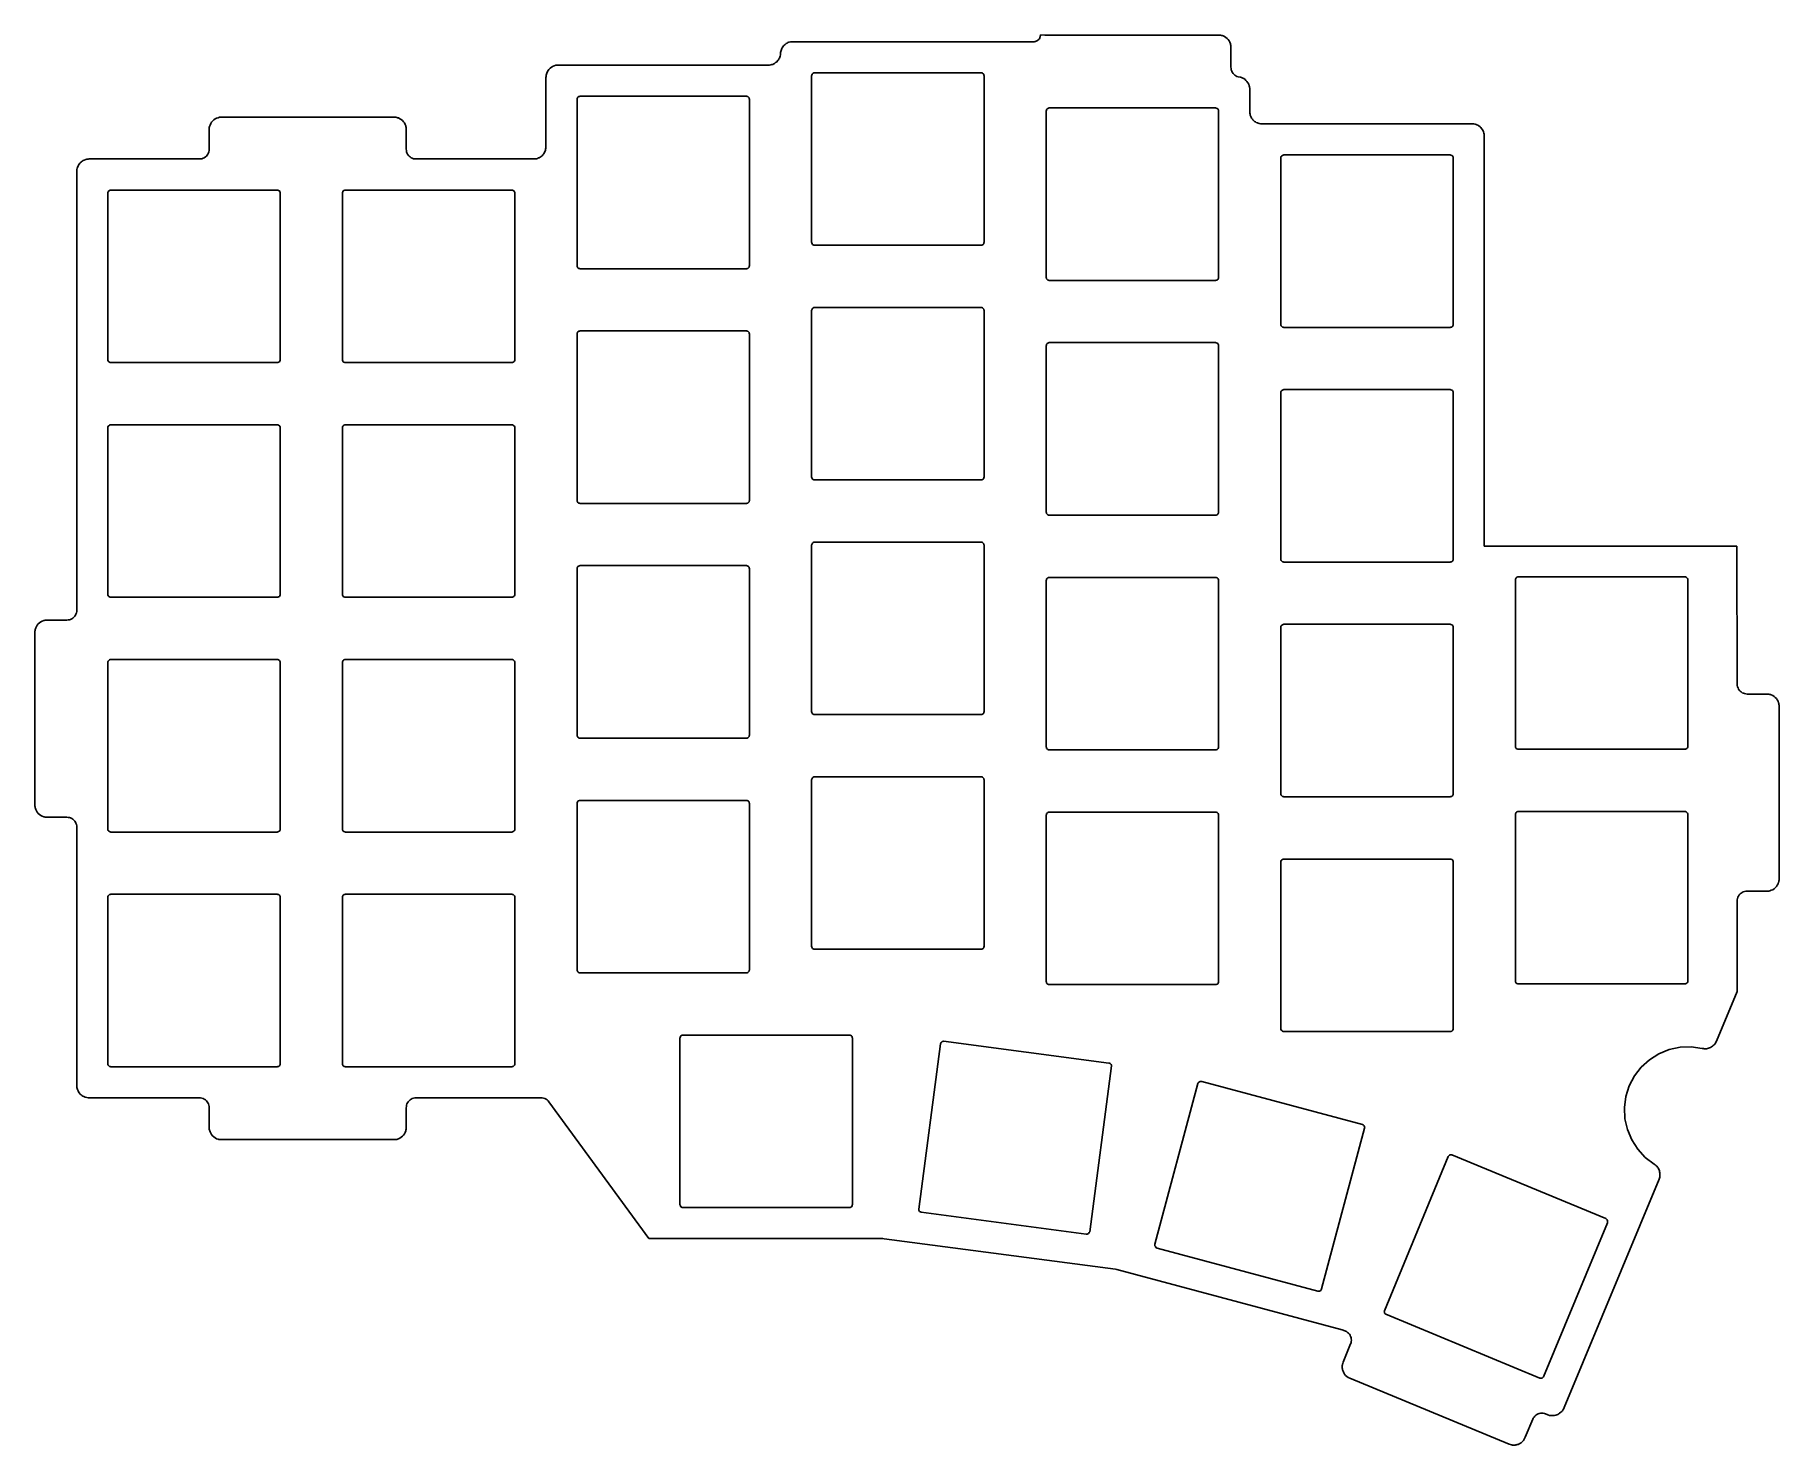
# Model space of a CAD drawing. Header units: millimetres. Extents: x 53 to 194, y -133 to -18.
import ezdxf

# ---------------------------------------------------------------- set-up
doc = ezdxf.new("R2010")
doc.units = ezdxf.units.MM

msp = doc.modelspace()

# ---------------------------------------------------------------- linework, layer by layer
for p, q in [((113.42, -19.85), (113.44, -19.77)), ((113.44, -19.77), (113.46, -19.69)), ((113.46, -19.69), (113.5, -19.61)), ((113.5, -19.61), (113.54, -19.54)), ((113.54, -19.54), (113.58, -19.47)), ((113.58, -19.47), (113.64, -19.4)), ((113.64, -19.4), (113.69, -19.34)), ((113.69, -19.34), (113.76, -19.28)), ((113.76, -19.28), (113.85, -19.21)), ((113.85, -19.21), (113.92, -19.17)), ((113.92, -19.17), (114, -19.13)), ((114, -19.13), (114.08, -19.1)), ((114.08, -19.1), (114.21, -19.07)), ((114.21, -19.07), (114.29, -19.06)), ((114.29, -19.06), (114.4, -19.05)), ((114.4, -19.05), (131.44, -19.05)), ((131.44, -19.05), (131.51, -19.05)), ((131.51, -19.05), (133.95, -19.05)), ((133.95, -19.05), (134, -19.05)), ((134, -19.05), (134.06, -19.04)), ((134.06, -19.04), (134.11, -19.03)), ((134.11, -19.03), (134.16, -19.01)), ((134.16, -19.01), (134.21, -18.99)), ((134.21, -18.99), (134.26, -18.96)), ((134.26, -18.96), (134.3, -18.93)), ((134.3, -18.93), (134.34, -18.89)), ((134.34, -18.89), (134.38, -18.85)), ((134.38, -18.85), (134.41, -18.81)), ((134.41, -18.81), (134.44, -18.76)), ((134.44, -18.76), (134.46, -18.71)), ((134.46, -18.71), (134.48, -18.66)), ((134.48, -18.66), (134.49, -18.61)), ((134.49, -18.61), (134.5, -18.55)), ((134.5, -18.55), (134.5, -18.5)), ((134.5, -18.5), (134.87, -18.51)), ((134.87, -18.51), (134.98, -18.51)), ((134.98, -18.51), (148.96, -18.51)), ((148.96, -18.51), (149.07, -18.51)), ((149.07, -18.51), (149.13, -18.52)), ((149.13, -18.52), (149.2, -18.54)), ((149.2, -18.54), (149.25, -18.55)), ((149.25, -18.55), (149.33, -18.58)), ((149.33, -18.58), (149.45, -18.63)), ((149.45, -18.63), (149.56, -18.7)), ((149.56, -18.7), (149.66, -18.78)), ((149.66, -18.78), (149.75, -18.88)), ((149.75, -18.88), (149.82, -18.99)), ((149.82, -18.99), (149.88, -19.1)), ((149.88, -19.1), (149.93, -19.22)), ((149.93, -19.22), (149.94, -19.27)), ((149.94, -19.27), (149.96, -19.35)), ((149.96, -19.35), (149.96, -19.4)), ((149.96, -19.4), (149.97, -19.52)), ((149.97, -19.52), (149.97, -21.13)), ((94.59, -21.3), (94.69, -21.2)), ((94.69, -21.2), (94.79, -21.13)), ((94.79, -21.13), (94.86, -21.08)), ((94.86, -21.08), (94.94, -21.04)), ((94.94, -21.04), (95.02, -21.01)), ((95.02, -21.01), (95.15, -20.97)), ((95.15, -20.97), (95.28, -20.96)), ((95.28, -20.96), (95.35, -20.96)), ((95.35, -20.96), (112.38, -20.96)), ((112.38, -20.96), (112.45, -20.95)), ((112.45, -20.95), (112.51, -20.95)), ((112.51, -20.95), (112.61, -20.93)), ((112.61, -20.93), (112.69, -20.91)), ((112.69, -20.91), (112.76, -20.89)), ((112.76, -20.89), (112.84, -20.85)), ((112.84, -20.85), (112.91, -20.81)), ((112.91, -20.81), (112.99, -20.75)), ((112.99, -20.75), (113.06, -20.7)), ((113.06, -20.7), (113.17, -20.59)), ((113.17, -20.59), (113.22, -20.52)), ((113.22, -20.52), (113.26, -20.45)), ((113.26, -20.45), (113.3, -20.38)), ((113.3, -20.38), (113.33, -20.3)), ((113.33, -20.3), (113.36, -20.22)), ((113.36, -20.22), (113.38, -20.11)), ((113.38, -20.11), (113.39, -20.06)), ((113.39, -20.06), (113.4, -19.93)), ((113.4, -19.93), (113.42, -19.85)), ((149.97, -21.13), (149.98, -21.23)), ((149.98, -21.23), (150, -21.34)), ((94.34, -21.96), (94.35, -21.89)), ((94.34, -27.56), (94.34, -21.96)), ((94.35, -21.89), (94.36, -21.76)), ((94.36, -21.76), (94.38, -21.68)), ((94.38, -21.68), (94.41, -21.6)), ((94.41, -21.6), (94.47, -21.47)), ((94.47, -21.47), (94.52, -21.4)), ((94.52, -21.4), (94.59, -21.3)), ((115.92, -21.82), (115.93, -21.76)), ((115.92, -35.33), (115.92, -21.82)), ((115.93, -21.76), (115.95, -21.7)), ((115.95, -21.7), (115.99, -21.65)), ((115.99, -21.65), (116.05, -21.61)), ((116.05, -21.61), (116.11, -21.58)), ((116.11, -21.58), (116.17, -21.57)), ((116.17, -21.57), (129.67, -21.57)), ((129.67, -21.57), (129.73, -21.58)), ((129.73, -21.58), (129.79, -21.61)), ((129.79, -21.61), (129.85, -21.65)), ((129.85, -21.65), (129.89, -21.7)), ((129.89, -21.7), (129.91, -21.76)), ((129.91, -21.76), (129.92, -21.82)), ((129.92, -21.82), (129.92, -35.33)), ((150, -21.34), (150.03, -21.44)), ((150.03, -21.44), (150.08, -21.53)), ((150.08, -21.53), (150.14, -21.62)), ((150.14, -21.62), (150.2, -21.69)), ((150.2, -21.69), (150.28, -21.76)), ((150.28, -21.76), (150.37, -21.82)), ((150.37, -21.82), (150.46, -21.87)), ((150.46, -21.87), (150.56, -21.9)), ((150.56, -21.9), (150.74, -21.94)), ((150.74, -21.94), (150.82, -21.96)), ((150.82, -21.96), (150.93, -22.01)), ((150.93, -22.01), (151.01, -22.05)), ((151.01, -22.05), (151.12, -22.13)), ((151.12, -22.13), (151.19, -22.19)), ((151.19, -22.19), (151.27, -22.28)), ((151.27, -22.28), (151.35, -22.39)), ((151.35, -22.39), (151.41, -22.5)), ((151.41, -22.5), (151.46, -22.63)), ((151.46, -22.63), (151.48, -22.72)), ((96.87, -23.73), (96.88, -23.67)), ((96.87, -37.23), (96.87, -23.73)), ((96.88, -23.67), (96.9, -23.61)), ((96.9, -23.61), (96.94, -23.55)), ((96.94, -23.55), (97, -23.51)), ((97, -23.51), (97.06, -23.49)), ((97.06, -23.49), (97.12, -23.48)), ((97.12, -23.48), (110.62, -23.48)), ((110.62, -23.48), (110.68, -23.49)), ((110.68, -23.49), (110.75, -23.51)), ((110.75, -23.51), (110.8, -23.55)), ((110.8, -23.55), (110.84, -23.61)), ((110.84, -23.61), (110.86, -23.67)), ((110.86, -23.67), (110.87, -23.73)), ((110.87, -23.73), (110.87, -37.23)), ((151.48, -22.72), (151.49, -22.84)), ((151.49, -22.84), (151.5, -22.92)), ((151.5, -22.92), (151.5, -24.73)), ((67.19, -25.59), (67.28, -25.49)), ((67.28, -25.49), (67.37, -25.4)), ((67.37, -25.4), (67.48, -25.32)), ((67.48, -25.32), (67.59, -25.26)), ((67.59, -25.26), (67.72, -25.22)), ((67.72, -25.22), (67.77, -25.2)), ((67.77, -25.2), (67.84, -25.19)), ((67.84, -25.19), (67.9, -25.18)), ((67.9, -25.18), (68.01, -25.18)), ((68.01, -25.18), (81.99, -25.18)), ((81.99, -25.18), (82.1, -25.18)), ((82.1, -25.18), (82.16, -25.19)), ((82.16, -25.19), (82.23, -25.2)), ((82.23, -25.2), (82.28, -25.22)), ((82.28, -25.22), (82.36, -25.24)), ((82.36, -25.24), (82.48, -25.3)), ((82.48, -25.3), (82.59, -25.37)), ((82.59, -25.37), (82.69, -25.45)), ((82.69, -25.45), (82.78, -25.55)), ((134.97, -24.68), (134.98, -24.62)), ((134.97, -38.18), (134.97, -24.68)), ((134.98, -24.62), (135, -24.56)), ((135, -24.56), (135.04, -24.51)), ((135.04, -24.51), (135.09, -24.47)), ((135.09, -24.47), (135.16, -24.44)), ((135.16, -24.44), (135.22, -24.43)), ((135.22, -24.43), (148.72, -24.43)), ((148.72, -24.43), (148.78, -24.44)), ((148.78, -24.44), (148.84, -24.47)), ((148.84, -24.47), (148.9, -24.51)), ((148.9, -24.51), (148.94, -24.56)), ((148.94, -24.56), (148.96, -24.62)), ((148.96, -24.62), (148.97, -24.68)), ((148.97, -24.68), (148.97, -38.18)), ((151.5, -24.73), (151.51, -24.86)), ((151.51, -24.86), (151.52, -24.94)), ((151.52, -24.94), (151.54, -25.01)), ((151.54, -25.01), (151.58, -25.11)), ((151.58, -25.11), (151.6, -25.17)), ((151.6, -25.17), (151.65, -25.25)), ((151.65, -25.25), (151.71, -25.33)), ((151.71, -25.33), (151.76, -25.4)), ((151.76, -25.4), (151.89, -25.52)), ((67, -26.19), (67.01, -26.07)), ((67, -27.77), (67, -26.19)), ((67.01, -26.02), (67.03, -25.94)), ((67.01, -26.07), (67.01, -26.02)), ((67.03, -25.94), (67.04, -25.89)), ((67.04, -25.89), (67.07, -25.82)), ((67.07, -25.82), (67.12, -25.7)), ((67.12, -25.7), (67.19, -25.59)), ((82.78, -25.55), (82.85, -25.65)), ((82.85, -25.65), (82.91, -25.77)), ((82.91, -25.77), (82.96, -25.89)), ((82.96, -25.89), (82.97, -25.94)), ((82.97, -25.94), (82.99, -26.02)), ((82.99, -26.02), (82.99, -26.07)), ((82.99, -26.07), (83, -26.19)), ((83, -26.19), (83, -27.77)), ((151.89, -25.52), (151.97, -25.56)), ((151.97, -25.56), (152.03, -25.6)), ((152.03, -25.6), (152.12, -25.64)), ((152.12, -25.64), (152.19, -25.67)), ((152.19, -25.67), (152.27, -25.69)), ((152.27, -25.69), (152.37, -25.71)), ((152.37, -25.71), (152.44, -25.72)), ((152.44, -25.72), (152.51, -25.72)), ((152.51, -25.72), (169.54, -25.72)), ((169.54, -25.72), (169.61, -25.72)), ((169.61, -25.72), (169.7, -25.73)), ((169.7, -25.73), (169.79, -25.75)), ((169.79, -25.75), (169.87, -25.77)), ((169.87, -25.77), (169.95, -25.8)), ((169.95, -25.8), (170.03, -25.84)), ((170.03, -25.84), (170.1, -25.89)), ((170.1, -25.89), (170.2, -25.96)), ((170.2, -25.96), (170.26, -26.02)), ((170.26, -26.02), (170.32, -26.09)), ((170.32, -26.09), (170.4, -26.2)), ((170.4, -26.2), (170.44, -26.28)), ((170.44, -26.28), (170.48, -26.36)), ((170.48, -26.36), (170.51, -26.48)), ((170.51, -26.48), (170.53, -26.56)), ((170.53, -26.56), (170.54, -26.61)), ((170.54, -26.61), (170.54, -26.73)), ((170.54, -26.73), (170.54, -60)), ((66.77, -28.34), (66.83, -28.26)), ((66.83, -28.26), (66.89, -28.18)), ((66.89, -28.18), (66.94, -28.08)), ((66.94, -28.08), (66.97, -27.98)), ((66.97, -27.98), (66.99, -27.88)), ((66.99, -27.88), (67, -27.77)), ((83, -27.77), (83.01, -27.88)), ((83.01, -27.88), (83.03, -27.98)), ((83.03, -27.98), (83.06, -28.08)), ((83.06, -28.08), (83.11, -28.18)), ((83.11, -28.18), (83.17, -28.26)), ((83.17, -28.26), (83.23, -28.34)), ((93.95, -28.37), (94.03, -28.31)), ((94.03, -28.31), (94.09, -28.24)), ((94.09, -28.24), (94.14, -28.18)), ((94.14, -28.18), (94.18, -28.12)), ((94.18, -28.12), (94.23, -28.04)), ((94.23, -28.04), (94.26, -27.97)), ((94.26, -27.97), (94.3, -27.88)), ((94.3, -27.88), (94.32, -27.78)), ((94.32, -27.78), (94.34, -27.7)), ((94.34, -27.63), (94.34, -27.56)), ((94.34, -27.7), (94.34, -27.63)), ((154.05, -28.37), (154.09, -28.32)), ((154.09, -28.32), (154.15, -28.28)), ((154.15, -28.28), (154.21, -28.25)), ((154.21, -28.25), (154.27, -28.24)), ((154.27, -28.24), (167.77, -28.24)), ((167.77, -28.24), (167.83, -28.25)), ((167.83, -28.25), (167.9, -28.28)), ((167.9, -28.28), (167.95, -28.32)), ((167.95, -28.32), (167.99, -28.37)), ((56.24, -29.58), (56.25, -29.51)), ((56.24, -65.2), (56.24, -29.58)), ((56.25, -29.51), (56.26, -29.42)), ((56.26, -29.42), (56.28, -29.33)), ((56.28, -29.33), (56.3, -29.25)), ((56.3, -29.25), (56.35, -29.14)), ((56.35, -29.14), (56.39, -29.06)), ((56.39, -29.06), (56.44, -28.99)), ((56.44, -28.99), (56.49, -28.92)), ((56.49, -28.92), (56.55, -28.86)), ((56.55, -28.86), (56.62, -28.8)), ((56.62, -28.8), (56.69, -28.75)), ((56.69, -28.75), (56.76, -28.7)), ((56.76, -28.7), (56.84, -28.66)), ((56.84, -28.66), (56.97, -28.61)), ((56.97, -28.61), (57.05, -28.59)), ((57.05, -28.59), (57.18, -28.58)), ((57.18, -28.58), (57.25, -28.57)), ((57.25, -28.57), (66.2, -28.57)), ((66.2, -28.57), (66.3, -28.57)), ((66.3, -28.57), (66.41, -28.55)), ((66.41, -28.55), (66.51, -28.51)), ((66.51, -28.51), (66.6, -28.47)), ((66.6, -28.47), (66.69, -28.41)), ((66.69, -28.41), (66.77, -28.34)), ((83.23, -28.34), (83.31, -28.41)), ((83.31, -28.41), (83.4, -28.47)), ((83.4, -28.47), (83.49, -28.51)), ((83.49, -28.51), (83.59, -28.55)), ((83.59, -28.55), (83.7, -28.57)), ((83.7, -28.57), (83.8, -28.57)), ((83.8, -28.57), (93.33, -28.57)), ((93.33, -28.57), (93.4, -28.57)), ((93.4, -28.57), (93.48, -28.56)), ((93.48, -28.56), (93.57, -28.55)), ((93.57, -28.55), (93.65, -28.53)), ((93.65, -28.53), (93.74, -28.49)), ((93.74, -28.49), (93.8, -28.47)), ((93.8, -28.47), (93.87, -28.42)), ((93.87, -28.42), (93.95, -28.37)), ((154.02, -28.49), (154.03, -28.43)), ((154.02, -41.99), (154.02, -28.49)), ((154.03, -28.43), (154.05, -28.37)), ((167.99, -28.37), (168.01, -28.43)), ((168.01, -28.43), (168.02, -28.49)), ((168.02, -28.49), (168.02, -41.99)), ((58.84, -31.17), (58.9, -31.13)), ((58.9, -31.13), (58.96, -31.11)), ((58.96, -31.11), (59.02, -31.1)), ((59.02, -31.1), (72.52, -31.1)), ((72.52, -31.1), (72.58, -31.11)), ((72.58, -31.11), (72.64, -31.13)), ((72.64, -31.13), (72.7, -31.17)), ((77.89, -31.17), (77.94, -31.13)), ((77.94, -31.13), (78.01, -31.11)), ((78.01, -31.11), (78.07, -31.1)), ((78.07, -31.1), (91.57, -31.1)), ((91.57, -31.1), (91.63, -31.11)), ((91.63, -31.11), (91.69, -31.13)), ((91.69, -31.13), (91.75, -31.17)), ((58.77, -31.35), (58.78, -31.29)), ((58.77, -44.85), (58.77, -31.35)), ((58.78, -31.29), (58.8, -31.23)), ((58.8, -31.23), (58.84, -31.17)), ((72.7, -31.17), (72.74, -31.23)), ((72.74, -31.23), (72.76, -31.29)), ((72.76, -31.29), (72.77, -31.35)), ((72.77, -31.35), (72.77, -44.85)), ((77.82, -31.35), (77.83, -31.29)), ((77.82, -44.85), (77.82, -31.35)), ((77.83, -31.29), (77.85, -31.23)), ((77.85, -31.23), (77.89, -31.17)), ((91.75, -31.17), (91.79, -31.23)), ((91.79, -31.23), (91.81, -31.29)), ((91.81, -31.29), (91.82, -31.35)), ((91.82, -31.35), (91.82, -44.85)), ((115.93, -35.39), (115.92, -35.33)), ((115.95, -35.45), (115.93, -35.39)), ((129.91, -35.39), (129.89, -35.45)), ((129.92, -35.33), (129.91, -35.39)), ((115.99, -35.5), (115.95, -35.45)), ((116.05, -35.54), (115.99, -35.5)), ((116.11, -35.57), (116.05, -35.54)), ((116.17, -35.58), (116.11, -35.57)), ((129.67, -35.58), (116.17, -35.58)), ((129.73, -35.57), (129.67, -35.58)), ((129.79, -35.54), (129.73, -35.57)), ((129.85, -35.5), (129.79, -35.54)), ((129.89, -35.45), (129.85, -35.5)), ((96.88, -37.29), (96.87, -37.23)), ((96.9, -37.35), (96.88, -37.29)), ((96.94, -37.41), (96.9, -37.35)), ((97, -37.45), (96.94, -37.41)), ((97.06, -37.47), (97, -37.45)), ((97.12, -37.48), (97.06, -37.47)), ((110.62, -37.48), (97.12, -37.48)), ((110.68, -37.47), (110.62, -37.48)), ((110.75, -37.45), (110.68, -37.47)), ((110.8, -37.41), (110.75, -37.45)), ((110.84, -37.35), (110.8, -37.41)), ((110.86, -37.29), (110.84, -37.35)), ((110.87, -37.23), (110.86, -37.29)), ((134.98, -38.25), (134.97, -38.18)), ((148.97, -38.18), (148.96, -38.25)), ((135, -38.31), (134.98, -38.25)), ((135.04, -38.36), (135, -38.31)), ((135.09, -38.4), (135.04, -38.36)), ((135.16, -38.42), (135.09, -38.4)), ((135.22, -38.43), (135.16, -38.42)), ((148.72, -38.43), (135.22, -38.43)), ((148.78, -38.42), (148.72, -38.43)), ((148.84, -38.4), (148.78, -38.42)), ((148.9, -38.36), (148.84, -38.4)), ((148.94, -38.31), (148.9, -38.36)), ((148.96, -38.25), (148.94, -38.31)), ((115.92, -40.88), (115.93, -40.81)), ((115.92, -54.38), (115.92, -40.88)), ((115.93, -40.81), (115.95, -40.75)), ((115.95, -40.75), (115.99, -40.7)), ((115.99, -40.7), (116.05, -40.66)), ((116.05, -40.66), (116.11, -40.63)), ((116.11, -40.63), (116.17, -40.62)), ((116.17, -40.62), (129.67, -40.62)), ((129.67, -40.62), (129.73, -40.63)), ((129.73, -40.63), (129.79, -40.66)), ((129.79, -40.66), (129.85, -40.7)), ((129.85, -40.7), (129.89, -40.75)), ((129.89, -40.75), (129.91, -40.81)), ((129.91, -40.81), (129.92, -40.88)), ((129.92, -40.88), (129.92, -54.38)), ((154.03, -42.06), (154.02, -41.99)), ((154.05, -42.12), (154.03, -42.06)), ((154.09, -42.17), (154.05, -42.12)), ((154.15, -42.21), (154.09, -42.17)), ((154.21, -42.23), (154.15, -42.21)), ((154.27, -42.24), (154.21, -42.23)), ((167.77, -42.24), (154.27, -42.24)), ((167.83, -42.23), (167.77, -42.24)), ((167.9, -42.21), (167.83, -42.23)), ((167.95, -42.17), (167.9, -42.21)), ((167.99, -42.12), (167.95, -42.17)), ((168.01, -42.06), (167.99, -42.12)), ((168.02, -41.99), (168.01, -42.06)), ((96.87, -42.78), (96.88, -42.72)), ((96.87, -56.28), (96.87, -42.78)), ((96.88, -42.72), (96.9, -42.66)), ((96.9, -42.66), (96.94, -42.6)), ((96.94, -42.6), (97, -42.56)), ((97, -42.56), (97.06, -42.54)), ((97.06, -42.54), (97.12, -42.53)), ((97.12, -42.53), (110.62, -42.53)), ((110.62, -42.53), (110.68, -42.54)), ((110.68, -42.54), (110.75, -42.56)), ((110.75, -42.56), (110.8, -42.6)), ((110.8, -42.6), (110.84, -42.66)), ((110.84, -42.66), (110.86, -42.72)), ((110.86, -42.72), (110.87, -42.78)), ((110.87, -42.78), (110.87, -56.28)), ((134.97, -43.73), (134.98, -43.67)), ((134.97, -57.23), (134.97, -43.73)), ((134.98, -43.67), (135, -43.61)), ((135, -43.61), (135.04, -43.56)), ((135.04, -43.56), (135.09, -43.52)), ((135.09, -43.52), (135.16, -43.49)), ((135.16, -43.49), (135.22, -43.48)), ((135.22, -43.48), (148.72, -43.48)), ((148.72, -43.48), (148.78, -43.49)), ((148.78, -43.49), (148.84, -43.52)), ((148.84, -43.52), (148.9, -43.56)), ((148.9, -43.56), (148.94, -43.61)), ((148.94, -43.61), (148.96, -43.67)), ((148.96, -43.67), (148.97, -43.73)), ((148.97, -43.73), (148.97, -57.23)), ((58.78, -44.91), (58.77, -44.85)), ((58.8, -44.98), (58.78, -44.91)), ((58.84, -45.03), (58.8, -44.98)), ((58.9, -45.07), (58.84, -45.03)), ((58.96, -45.09), (58.9, -45.07)), ((59.02, -45.1), (58.96, -45.09)), ((72.52, -45.1), (59.02, -45.1)), ((72.58, -45.09), (72.52, -45.1)), ((72.64, -45.07), (72.58, -45.09)), ((72.7, -45.03), (72.64, -45.07)), ((72.74, -44.98), (72.7, -45.03)), ((72.76, -44.91), (72.74, -44.98)), ((72.77, -44.85), (72.76, -44.91)), ((77.83, -44.91), (77.82, -44.85)), ((77.85, -44.98), (77.83, -44.91)), ((77.89, -45.03), (77.85, -44.98)), ((77.94, -45.07), (77.89, -45.03)), ((78.01, -45.09), (77.94, -45.07)), ((78.07, -45.1), (78.01, -45.09)), ((91.57, -45.1), (78.07, -45.1)), ((91.63, -45.09), (91.57, -45.1)), ((91.69, -45.07), (91.63, -45.09)), ((91.75, -45.03), (91.69, -45.07)), ((91.79, -44.98), (91.75, -45.03)), ((91.81, -44.91), (91.79, -44.98)), ((91.82, -44.85), (91.81, -44.91)), ((154.02, -47.54), (154.03, -47.48)), ((154.02, -61.04), (154.02, -47.54)), ((154.03, -47.48), (154.05, -47.42)), ((154.05, -47.42), (154.09, -47.37)), ((154.09, -47.37), (154.15, -47.33)), ((154.15, -47.33), (154.21, -47.3)), ((154.21, -47.3), (154.27, -47.29)), ((154.27, -47.29), (167.77, -47.29)), ((167.77, -47.29), (167.83, -47.3)), ((167.83, -47.3), (167.9, -47.33)), ((167.9, -47.33), (167.95, -47.37)), ((167.95, -47.37), (167.99, -47.42)), ((167.99, -47.42), (168.01, -47.48)), ((168.01, -47.48), (168.02, -47.54)), ((168.02, -47.54), (168.02, -61.04)), ((58.77, -50.4), (58.78, -50.34)), ((58.77, -63.9), (58.77, -50.4)), ((58.78, -50.34), (58.8, -50.27)), ((58.8, -50.27), (58.84, -50.22)), ((58.84, -50.22), (58.9, -50.18)), ((58.9, -50.18), (58.96, -50.16)), ((58.96, -50.16), (59.02, -50.15)), ((59.02, -50.15), (72.52, -50.15)), ((72.52, -50.15), (72.58, -50.16)), ((72.58, -50.16), (72.64, -50.18)), ((72.64, -50.18), (72.7, -50.22)), ((72.7, -50.22), (72.74, -50.27)), ((72.74, -50.27), (72.76, -50.34)), ((72.76, -50.34), (72.77, -50.4)), ((72.77, -50.4), (72.77, -63.9)), ((77.82, -50.4), (77.83, -50.34)), ((77.82, -63.9), (77.82, -50.4)), ((77.83, -50.34), (77.85, -50.27)), ((77.85, -50.27), (77.89, -50.22)), ((77.89, -50.22), (77.94, -50.18)), ((77.94, -50.18), (78.01, -50.16)), ((78.01, -50.16), (78.07, -50.15)), ((78.07, -50.15), (91.57, -50.15)), ((91.57, -50.15), (91.63, -50.16)), ((91.63, -50.16), (91.69, -50.18)), ((91.69, -50.18), (91.75, -50.22)), ((91.75, -50.22), (91.79, -50.27)), ((91.79, -50.27), (91.81, -50.34)), ((91.81, -50.34), (91.82, -50.4)), ((91.82, -50.4), (91.82, -63.9)), ((115.93, -54.44), (115.92, -54.38)), ((115.95, -54.5), (115.93, -54.44)), ((115.99, -54.55), (115.95, -54.5)), ((116.05, -54.59), (115.99, -54.55)), ((116.11, -54.62), (116.05, -54.59)), ((116.17, -54.62), (116.11, -54.62)), ((129.67, -54.62), (116.17, -54.62)), ((129.73, -54.62), (129.67, -54.62)), ((129.79, -54.59), (129.73, -54.62)), ((129.85, -54.55), (129.79, -54.59)), ((129.89, -54.5), (129.85, -54.55)), ((129.91, -54.44), (129.89, -54.5)), ((129.92, -54.38), (129.91, -54.44)), ((96.88, -56.34), (96.87, -56.28)), ((96.9, -56.41), (96.88, -56.34)), ((96.94, -56.46), (96.9, -56.41)), ((97, -56.5), (96.94, -56.46)), ((97.06, -56.52), (97, -56.5)), ((97.12, -56.53), (97.06, -56.52)), ((110.62, -56.53), (97.12, -56.53)), ((110.68, -56.52), (110.62, -56.53)), ((110.75, -56.5), (110.68, -56.52)), ((110.8, -56.46), (110.75, -56.5)), ((110.84, -56.41), (110.8, -56.46)), ((110.86, -56.34), (110.84, -56.41)), ((110.87, -56.28), (110.86, -56.34)), ((134.98, -57.3), (134.97, -57.23)), ((135, -57.36), (134.98, -57.3)), ((135.04, -57.41), (135, -57.36)), ((135.09, -57.45), (135.04, -57.41)), ((135.16, -57.47), (135.09, -57.45)), ((135.22, -57.48), (135.16, -57.47)), ((148.72, -57.48), (135.22, -57.48)), ((148.78, -57.47), (148.72, -57.48)), ((148.84, -57.45), (148.78, -57.47)), ((148.9, -57.41), (148.84, -57.45)), ((148.94, -57.36), (148.9, -57.41)), ((148.96, -57.3), (148.94, -57.36)), ((148.97, -57.23), (148.96, -57.3)), ((115.92, -59.92), (115.93, -59.86)), ((115.92, -73.42), (115.92, -59.92)), ((115.93, -59.86), (115.95, -59.8)), ((115.95, -59.8), (115.99, -59.75)), ((115.99, -59.75), (116.05, -59.71)), ((116.05, -59.71), (116.11, -59.68)), ((116.11, -59.68), (116.17, -59.67)), ((116.17, -59.67), (129.67, -59.67)), ((129.67, -59.67), (129.73, -59.68)), ((129.73, -59.68), (129.79, -59.71)), ((129.79, -59.71), (129.85, -59.75)), ((129.85, -59.75), (129.89, -59.8)), ((129.89, -59.8), (129.91, -59.86)), ((129.91, -59.86), (129.92, -59.92)), ((129.92, -59.92), (129.92, -73.42)), ((170.54, -60), (191.06, -60)), ((191.06, -60), (191.08, -71.2)), ((96.87, -61.83), (96.88, -61.77)), ((96.87, -75.33), (96.87, -61.83)), ((96.88, -61.77), (96.9, -61.7)), ((96.9, -61.7), (96.94, -61.65)), ((96.94, -61.65), (97, -61.61)), ((97, -61.61), (97.06, -61.59)), ((97.06, -61.59), (97.12, -61.58)), ((97.12, -61.58), (110.62, -61.58)), ((110.62, -61.58), (110.68, -61.59)), ((110.68, -61.59), (110.75, -61.61)), ((110.75, -61.61), (110.8, -61.65)), ((110.8, -61.65), (110.84, -61.7)), ((110.84, -61.7), (110.86, -61.77)), ((110.86, -61.77), (110.87, -61.83)), ((110.87, -61.83), (110.87, -75.33)), ((154.03, -61.11), (154.02, -61.04)), ((154.05, -61.17), (154.03, -61.11)), ((154.09, -61.22), (154.05, -61.17)), ((154.15, -61.26), (154.09, -61.22)), ((154.21, -61.28), (154.15, -61.26)), ((154.27, -61.29), (154.21, -61.28)), ((167.77, -61.29), (154.27, -61.29)), ((167.83, -61.28), (167.77, -61.29)), ((167.9, -61.26), (167.83, -61.28)), ((167.95, -61.22), (167.9, -61.26)), ((167.99, -61.17), (167.95, -61.22)), ((168.01, -61.11), (167.99, -61.17)), ((168.02, -61.04), (168.01, -61.11)), ((134.97, -62.78), (134.98, -62.72)), ((134.97, -76.28), (134.97, -62.78)), ((134.98, -62.72), (135, -62.66)), ((135, -62.66), (135.04, -62.61)), ((135.04, -62.61), (135.09, -62.57)), ((135.09, -62.57), (135.16, -62.54)), ((135.16, -62.54), (135.22, -62.53)), ((135.22, -62.53), (148.72, -62.53)), ((148.72, -62.53), (148.78, -62.54)), ((148.78, -62.54), (148.84, -62.57)), ((148.84, -62.57), (148.9, -62.61)), ((148.9, -62.61), (148.94, -62.66)), ((148.94, -62.66), (148.96, -62.72)), ((148.96, -62.72), (148.97, -62.78)), ((148.97, -62.78), (148.97, -76.28)), ((173.07, -62.73), (173.08, -62.67)), ((173.07, -76.23), (173.07, -62.73)), ((173.08, -62.67), (173.1, -62.61)), ((173.1, -62.61), (173.14, -62.56)), ((173.14, -62.56), (173.19, -62.52)), ((173.19, -62.52), (173.26, -62.49)), ((173.26, -62.49), (173.32, -62.48)), ((173.32, -62.48), (186.82, -62.48)), ((186.82, -62.48), (186.88, -62.49)), ((186.88, -62.49), (186.94, -62.52)), ((186.94, -62.52), (187, -62.56)), ((187, -62.56), (187.04, -62.61)), ((187.04, -62.61), (187.06, -62.67)), ((187.06, -62.67), (187.07, -62.73)), ((187.07, -62.73), (187.07, -76.23)), ((58.78, -63.96), (58.77, -63.9)), ((58.8, -64.03), (58.78, -63.96)), ((58.84, -64.08), (58.8, -64.03)), ((58.9, -64.12), (58.84, -64.08)), ((58.96, -64.14), (58.9, -64.12)), ((59.02, -64.15), (58.96, -64.14)), ((72.52, -64.15), (59.02, -64.15)), ((72.58, -64.14), (72.52, -64.15)), ((72.64, -64.12), (72.58, -64.14)), ((72.7, -64.08), (72.64, -64.12)), ((72.74, -64.03), (72.7, -64.08)), ((72.76, -63.96), (72.74, -64.03)), ((72.77, -63.9), (72.76, -63.96)), ((77.83, -63.96), (77.82, -63.9)), ((77.85, -64.03), (77.83, -63.96)), ((77.89, -64.08), (77.85, -64.03)), ((77.94, -64.12), (77.89, -64.08)), ((78.01, -64.14), (77.94, -64.12)), ((78.07, -64.15), (78.01, -64.14)), ((91.57, -64.15), (78.07, -64.15)), ((91.63, -64.14), (91.57, -64.15)), ((91.69, -64.12), (91.63, -64.14)), ((91.75, -64.08), (91.69, -64.12)), ((91.79, -64.03), (91.75, -64.08)), ((91.81, -63.96), (91.79, -64.03)), ((91.82, -63.9), (91.81, -63.96)), ((52.91, -66.64), (52.97, -66.52)), ((52.97, -66.52), (53.04, -66.41)), ((53.04, -66.41), (53.12, -66.31)), ((53.12, -66.31), (53.22, -66.22)), ((53.22, -66.22), (53.32, -66.15)), ((53.32, -66.15), (53.44, -66.09)), ((53.44, -66.09), (53.56, -66.04)), ((53.56, -66.04), (53.61, -66.03)), ((53.61, -66.03), (53.69, -66.01)), ((53.69, -66.01), (53.74, -66.01)), ((53.74, -66.01), (53.86, -66)), ((53.86, -66), (55.45, -66)), ((55.45, -66), (55.55, -65.99)), ((55.55, -65.99), (55.65, -65.97)), ((55.65, -65.97), (55.75, -65.94)), ((55.75, -65.94), (55.84, -65.89)), ((55.84, -65.89), (55.93, -65.83)), ((55.93, -65.83), (56.01, -65.77)), ((56.01, -65.77), (56.08, -65.69)), ((56.08, -65.69), (56.14, -65.6)), ((56.14, -65.6), (56.18, -65.51)), ((56.18, -65.51), (56.22, -65.41)), ((56.22, -65.41), (56.24, -65.3)), ((56.24, -65.3), (56.24, -65.2)), ((154.02, -66.59), (154.03, -66.53)), ((154.03, -66.53), (154.05, -66.47)), ((154.05, -66.47), (154.09, -66.42)), ((154.09, -66.42), (154.15, -66.38)), ((154.15, -66.38), (154.21, -66.35)), ((154.21, -66.35), (154.27, -66.34)), ((154.27, -66.34), (167.77, -66.34)), ((167.77, -66.34), (167.83, -66.35)), ((167.83, -66.35), (167.9, -66.38)), ((167.9, -66.38), (167.95, -66.42)), ((167.95, -66.42), (167.99, -66.47)), ((167.99, -66.47), (168.01, -66.53)), ((168.01, -66.53), (168.02, -66.59)), ((52.84, -67.01), (52.85, -66.9)), ((52.84, -80.99), (52.84, -67.01)), ((52.85, -66.9), (52.86, -66.84)), ((52.86, -66.84), (52.87, -66.77)), ((52.87, -66.77), (52.89, -66.72)), ((52.89, -66.72), (52.91, -66.64)), ((154.02, -80.09), (154.02, -66.59)), ((168.02, -66.59), (168.02, -80.09)), ((58.77, -69.45), (58.78, -69.39)), ((58.78, -69.39), (58.8, -69.33)), ((58.8, -69.33), (58.84, -69.27)), ((58.84, -69.27), (58.9, -69.23)), ((58.9, -69.23), (58.96, -69.21)), ((58.96, -69.21), (59.02, -69.2)), ((59.02, -69.2), (72.52, -69.2)), ((72.52, -69.2), (72.58, -69.21)), ((72.58, -69.21), (72.64, -69.23)), ((72.64, -69.23), (72.7, -69.27)), ((72.7, -69.27), (72.74, -69.33)), ((72.74, -69.33), (72.76, -69.39)), ((72.76, -69.39), (72.77, -69.45)), ((77.82, -69.45), (77.83, -69.39)), ((77.83, -69.39), (77.85, -69.33)), ((77.85, -69.33), (77.89, -69.27)), ((77.89, -69.27), (77.94, -69.23)), ((77.94, -69.23), (78.01, -69.21)), ((78.01, -69.21), (78.07, -69.2)), ((78.07, -69.2), (91.57, -69.2)), ((91.57, -69.2), (91.63, -69.21)), ((91.63, -69.21), (91.69, -69.23)), ((91.69, -69.23), (91.75, -69.27)), ((91.75, -69.27), (91.79, -69.33)), ((91.79, -69.33), (91.81, -69.39)), ((91.81, -69.39), (91.82, -69.45)), ((58.77, -82.95), (58.77, -69.45)), ((72.77, -69.45), (72.77, -82.95)), ((77.82, -82.95), (77.82, -69.45)), ((91.82, -69.45), (91.82, -82.95)), ((191.08, -71.2), (191.09, -71.3)), ((191.09, -71.3), (191.11, -71.41)), ((191.11, -71.41), (191.15, -71.51)), ((191.15, -71.51), (191.19, -71.6)), ((191.19, -71.6), (191.25, -71.69)), ((191.25, -71.69), (191.32, -71.77)), ((191.32, -71.77), (191.4, -71.83)), ((191.4, -71.83), (191.48, -71.89)), ((191.48, -71.89), (191.58, -71.94)), ((191.58, -71.94), (191.68, -71.97)), ((191.68, -71.97), (191.78, -71.99)), ((191.78, -71.99), (191.88, -72)), ((191.88, -72), (193.47, -72)), ((193.47, -72), (193.59, -72.01)), ((193.59, -72.01), (193.64, -72.01)), ((193.64, -72.01), (193.72, -72.03)), ((193.72, -72.03), (193.77, -72.04)), ((193.77, -72.04), (193.84, -72.07)), ((193.84, -72.07), (193.96, -72.12)), ((193.96, -72.12), (194.07, -72.19)), ((194.07, -72.19), (194.17, -72.28)), ((115.93, -73.49), (115.92, -73.42)), ((115.95, -73.55), (115.93, -73.49)), ((115.99, -73.6), (115.95, -73.55)), ((116.05, -73.64), (115.99, -73.6)), ((116.11, -73.67), (116.05, -73.64)), ((129.79, -73.64), (129.73, -73.67)), ((129.85, -73.6), (129.79, -73.64)), ((129.89, -73.55), (129.85, -73.6)), ((129.91, -73.49), (129.89, -73.55)), ((129.92, -73.42), (129.91, -73.49)), ((194.17, -72.28), (194.26, -72.37)), ((194.26, -72.37), (194.33, -72.48)), ((194.33, -72.48), (194.4, -72.59)), ((194.4, -72.59), (194.44, -72.72)), ((194.44, -72.72), (194.45, -72.77)), ((194.45, -72.77), (194.47, -72.84)), ((194.47, -72.84), (194.48, -72.9)), ((194.48, -72.9), (194.48, -72.99)), ((194.48, -72.99), (194.48, -86.99)), ((116.17, -73.67), (116.11, -73.67)), ((129.67, -73.67), (116.17, -73.67)), ((129.73, -73.67), (129.67, -73.67)), ((96.88, -75.39), (96.87, -75.33)), ((96.9, -75.45), (96.88, -75.39)), ((96.94, -75.51), (96.9, -75.45)), ((97, -75.55), (96.94, -75.51)), ((97.06, -75.57), (97, -75.55)), ((97.12, -75.58), (97.06, -75.57)), ((110.62, -75.58), (97.12, -75.58)), ((110.68, -75.57), (110.62, -75.58)), ((110.75, -75.55), (110.68, -75.57)), ((110.8, -75.51), (110.75, -75.55)), ((110.84, -75.45), (110.8, -75.51)), ((110.86, -75.39), (110.84, -75.45)), ((110.87, -75.33), (110.86, -75.39)), ((134.98, -76.35), (134.97, -76.28)), ((135, -76.41), (134.98, -76.35)), ((135.04, -76.46), (135, -76.41)), ((135.09, -76.5), (135.04, -76.46)), ((148.9, -76.46), (148.84, -76.5)), ((148.94, -76.41), (148.9, -76.46)), ((148.96, -76.35), (148.94, -76.41)), ((148.97, -76.28), (148.96, -76.35)), ((173.08, -76.3), (173.07, -76.23)), ((173.1, -76.36), (173.08, -76.3)), ((173.14, -76.41), (173.1, -76.36)), ((173.19, -76.45), (173.14, -76.41)), ((173.26, -76.47), (173.19, -76.45)), ((173.32, -76.48), (173.26, -76.47)), ((186.82, -76.48), (173.32, -76.48)), ((186.88, -76.47), (186.82, -76.48)), ((186.94, -76.45), (186.88, -76.47)), ((187, -76.41), (186.94, -76.45)), ((187.04, -76.36), (187, -76.41)), ((187.06, -76.3), (187.04, -76.36)), ((187.07, -76.23), (187.06, -76.3)), ((135.16, -76.52), (135.09, -76.5)), ((135.22, -76.53), (135.16, -76.52)), ((148.72, -76.53), (135.22, -76.53)), ((148.78, -76.52), (148.72, -76.53)), ((148.84, -76.5), (148.78, -76.52)), ((115.92, -78.97), (115.93, -78.91)), ((115.92, -92.47), (115.92, -78.97)), ((115.93, -78.91), (115.95, -78.85)), ((115.95, -78.85), (115.99, -78.8)), ((115.99, -78.8), (116.05, -78.76)), ((116.05, -78.76), (116.11, -78.73)), ((116.11, -78.73), (116.17, -78.72)), ((116.17, -78.72), (129.67, -78.72)), ((129.67, -78.72), (129.73, -78.73)), ((129.73, -78.73), (129.79, -78.76)), ((129.79, -78.76), (129.85, -78.8)), ((129.85, -78.8), (129.89, -78.85)), ((129.89, -78.85), (129.91, -78.91)), ((129.91, -78.91), (129.92, -78.97)), ((129.92, -78.97), (129.92, -92.47)), ((96.9, -80.75), (96.94, -80.7)), ((96.94, -80.7), (97, -80.66)), ((97, -80.66), (97.06, -80.64)), ((97.06, -80.64), (97.12, -80.63)), ((97.12, -80.63), (110.62, -80.63)), ((110.62, -80.63), (110.68, -80.64)), ((110.68, -80.64), (110.75, -80.66)), ((110.75, -80.66), (110.8, -80.7)), ((110.8, -80.7), (110.84, -80.75)), ((154.03, -80.16), (154.02, -80.09)), ((154.05, -80.22), (154.03, -80.16)), ((154.09, -80.27), (154.05, -80.22)), ((154.15, -80.31), (154.09, -80.27)), ((154.21, -80.33), (154.15, -80.31)), ((154.27, -80.34), (154.21, -80.33)), ((167.77, -80.34), (154.27, -80.34)), ((167.83, -80.33), (167.77, -80.34)), ((167.9, -80.31), (167.83, -80.33)), ((167.95, -80.27), (167.9, -80.31)), ((167.99, -80.22), (167.95, -80.27)), ((168.01, -80.16), (167.99, -80.22)), ((168.02, -80.09), (168.01, -80.16)), ((52.85, -81.1), (52.84, -80.99)), ((52.86, -81.16), (52.85, -81.1)), ((52.87, -81.23), (52.86, -81.16)), ((52.89, -81.28), (52.87, -81.23)), ((52.91, -81.36), (52.89, -81.28)), ((52.97, -81.48), (52.91, -81.36)), ((53.04, -81.59), (52.97, -81.48)), ((53.12, -81.69), (53.04, -81.59)), ((53.22, -81.78), (53.12, -81.69)), ((53.32, -81.85), (53.22, -81.78)), ((53.44, -81.91), (53.32, -81.85)), ((53.56, -81.96), (53.44, -81.91)), ((53.61, -81.97), (53.56, -81.96)), ((53.69, -81.99), (53.61, -81.97)), ((53.74, -81.99), (53.69, -81.99)), ((53.86, -82), (53.74, -81.99)), ((55.45, -82), (53.86, -82)), ((55.55, -82.01), (55.45, -82)), ((55.65, -82.03), (55.55, -82.01)), ((55.75, -82.06), (55.65, -82.03)), ((55.84, -82.11), (55.75, -82.06)), ((55.93, -82.17), (55.84, -82.11)), ((96.87, -80.88), (96.88, -80.82)), ((96.87, -94.38), (96.87, -80.88)), ((96.88, -80.82), (96.9, -80.75)), ((110.84, -80.75), (110.86, -80.82)), ((110.86, -80.82), (110.87, -80.88)), ((110.87, -80.88), (110.87, -94.38)), ((134.97, -81.83), (134.98, -81.77)), ((134.97, -95.33), (134.97, -81.83)), ((134.98, -81.77), (135, -81.71)), ((135, -81.71), (135.04, -81.66)), ((135.04, -81.66), (135.09, -81.62)), ((135.09, -81.62), (135.16, -81.59)), ((135.16, -81.59), (135.22, -81.58)), ((135.22, -81.58), (148.72, -81.58)), ((148.72, -81.58), (148.78, -81.59)), ((148.78, -81.59), (148.84, -81.62)), ((148.84, -81.62), (148.9, -81.66)), ((148.9, -81.66), (148.94, -81.71)), ((148.94, -81.71), (148.96, -81.77)), ((148.96, -81.77), (148.97, -81.83)), ((148.97, -81.83), (148.97, -95.33)), ((173.07, -81.78), (173.08, -81.72)), ((173.07, -95.28), (173.07, -81.78)), ((173.08, -81.72), (173.1, -81.66)), ((173.1, -81.66), (173.14, -81.61)), ((173.14, -81.61), (173.19, -81.57)), ((173.19, -81.57), (173.26, -81.54)), ((173.26, -81.54), (173.32, -81.53)), ((173.32, -81.53), (186.82, -81.53)), ((186.82, -81.53), (186.88, -81.54)), ((186.88, -81.54), (186.94, -81.57)), ((186.94, -81.57), (187, -81.61)), ((187, -81.61), (187.04, -81.66)), ((187.04, -81.66), (187.06, -81.72)), ((187.06, -81.72), (187.07, -81.78)), ((187.07, -81.78), (187.07, -95.28)), ((56.01, -82.23), (55.93, -82.17)), ((56.08, -82.31), (56.01, -82.23)), ((56.14, -82.4), (56.08, -82.31)), ((56.18, -82.49), (56.14, -82.4)), ((56.22, -82.59), (56.18, -82.49)), ((56.24, -82.7), (56.22, -82.59)), ((56.24, -82.8), (56.24, -82.7)), ((56.24, -103.77), (56.24, -82.8)), ((58.78, -83.01), (58.77, -82.95)), ((58.8, -83.08), (58.78, -83.01)), ((58.84, -83.13), (58.8, -83.08)), ((58.9, -83.17), (58.84, -83.13)), ((58.96, -83.19), (58.9, -83.17)), ((59.02, -83.2), (58.96, -83.19)), ((72.52, -83.2), (59.02, -83.2)), ((72.58, -83.19), (72.52, -83.2)), ((72.64, -83.17), (72.58, -83.19)), ((72.7, -83.13), (72.64, -83.17)), ((72.74, -83.08), (72.7, -83.13)), ((72.76, -83.01), (72.74, -83.08)), ((72.77, -82.95), (72.76, -83.01)), ((77.83, -83.01), (77.82, -82.95)), ((77.85, -83.08), (77.83, -83.01)), ((77.89, -83.13), (77.85, -83.08)), ((77.94, -83.17), (77.89, -83.13)), ((78.01, -83.19), (77.94, -83.17)), ((78.07, -83.2), (78.01, -83.19)), ((91.57, -83.2), (78.07, -83.2)), ((91.63, -83.19), (91.57, -83.2)), ((91.69, -83.17), (91.63, -83.19)), ((91.75, -83.13), (91.69, -83.17)), ((91.79, -83.08), (91.75, -83.13)), ((91.81, -83.01), (91.79, -83.08)), ((91.82, -82.95), (91.81, -83.01)), ((154.02, -85.64), (154.03, -85.58)), ((154.02, -99.14), (154.02, -85.64)), ((154.03, -85.58), (154.05, -85.52)), ((154.05, -85.52), (154.09, -85.47)), ((154.09, -85.47), (154.15, -85.43)), ((154.15, -85.43), (154.21, -85.4)), ((154.21, -85.4), (154.27, -85.39)), ((154.27, -85.39), (167.77, -85.39)), ((167.77, -85.39), (167.83, -85.4)), ((167.83, -85.4), (167.9, -85.43)), ((167.9, -85.43), (167.95, -85.47)), ((167.95, -85.47), (167.99, -85.52)), ((167.99, -85.52), (168.01, -85.58)), ((168.01, -85.58), (168.02, -85.64)), ((168.02, -85.64), (168.02, -99.14)), ((194.07, -87.81), (193.96, -87.88)), ((194.17, -87.72), (194.07, -87.81)), ((194.26, -87.63), (194.17, -87.72)), ((194.33, -87.52), (194.26, -87.63)), ((194.4, -87.41), (194.33, -87.52)), ((194.44, -87.28), (194.4, -87.41)), ((194.45, -87.23), (194.44, -87.28)), ((194.47, -87.16), (194.45, -87.23)), ((194.48, -87.1), (194.47, -87.16)), ((194.48, -86.99), (194.48, -87.1)), ((58.77, -88.5), (58.78, -88.44)), ((58.77, -102), (58.77, -88.5)), ((58.78, -88.44), (58.8, -88.38)), ((58.8, -88.38), (58.84, -88.32)), ((58.84, -88.32), (58.9, -88.28)), ((58.9, -88.28), (58.96, -88.26)), ((58.96, -88.26), (59.02, -88.25)), ((59.02, -88.25), (72.52, -88.25)), ((72.52, -88.25), (72.58, -88.26)), ((72.58, -88.26), (72.64, -88.28)), ((72.64, -88.28), (72.7, -88.32)), ((72.7, -88.32), (72.74, -88.38)), ((72.74, -88.38), (72.76, -88.44)), ((72.76, -88.44), (72.77, -88.5)), ((72.77, -88.5), (72.77, -102)), ((77.82, -88.5), (77.83, -88.44)), ((77.82, -102), (77.82, -88.5)), ((77.83, -88.44), (77.85, -88.38)), ((77.85, -88.38), (77.89, -88.32)), ((77.89, -88.32), (77.94, -88.28)), ((77.94, -88.28), (78.01, -88.26)), ((78.01, -88.26), (78.07, -88.25)), ((78.07, -88.25), (91.57, -88.25)), ((91.57, -88.25), (91.63, -88.26)), ((91.63, -88.26), (91.69, -88.28)), ((91.69, -88.28), (91.75, -88.32)), ((91.75, -88.32), (91.79, -88.38)), ((91.79, -88.38), (91.81, -88.44)), ((91.81, -88.44), (91.82, -88.5)), ((91.82, -88.5), (91.82, -102)), ((191.09, -88.7), (191.08, -88.8)), ((191.08, -88.8), (191.08, -96.1)), ((191.11, -88.59), (191.09, -88.7)), ((191.14, -88.49), (191.11, -88.59)), ((191.19, -88.4), (191.14, -88.49)), ((191.24, -88.31), (191.19, -88.4)), ((191.31, -88.23), (191.24, -88.31)), ((191.39, -88.17), (191.31, -88.23)), ((191.48, -88.11), (191.39, -88.17)), ((191.57, -88.06), (191.48, -88.11)), ((191.67, -88.03), (191.57, -88.06)), ((191.77, -88.01), (191.67, -88.03)), ((191.88, -88), (191.77, -88.01)), ((193.47, -88), (191.88, -88)), ((193.59, -87.99), (193.47, -88)), ((193.64, -87.99), (193.59, -87.99)), ((193.72, -87.97), (193.64, -87.99)), ((193.77, -87.96), (193.72, -87.97)), ((193.84, -87.93), (193.77, -87.96)), ((193.96, -87.88), (193.84, -87.93)), ((115.93, -92.54), (115.92, -92.47)), ((115.95, -92.6), (115.93, -92.54)), ((115.99, -92.65), (115.95, -92.6)), ((116.05, -92.69), (115.99, -92.65)), ((116.11, -92.72), (116.05, -92.69)), ((116.17, -92.72), (116.11, -92.72)), ((129.67, -92.72), (116.17, -92.72)), ((129.73, -92.72), (129.67, -92.72)), ((129.79, -92.69), (129.73, -92.72)), ((129.85, -92.65), (129.79, -92.69)), ((129.89, -92.6), (129.85, -92.65)), ((129.91, -92.54), (129.89, -92.6)), ((129.92, -92.47), (129.91, -92.54)), ((96.88, -94.44), (96.87, -94.38)), ((96.9, -94.5), (96.88, -94.44)), ((96.94, -94.56), (96.9, -94.5)), ((97, -94.6), (96.94, -94.56)), ((97.06, -94.62), (97, -94.6)), ((97.12, -94.63), (97.06, -94.62)), ((110.62, -94.63), (97.12, -94.63)), ((110.68, -94.62), (110.62, -94.63)), ((110.75, -94.6), (110.68, -94.62)), ((110.8, -94.56), (110.75, -94.6)), ((110.84, -94.5), (110.8, -94.56)), ((110.86, -94.44), (110.84, -94.5)), ((110.87, -94.38), (110.86, -94.44)), ((134.98, -95.4), (134.97, -95.33)), ((135, -95.46), (134.98, -95.4)), ((135.04, -95.51), (135, -95.46)), ((135.09, -95.55), (135.04, -95.51)), ((135.16, -95.57), (135.09, -95.55)), ((135.22, -95.58), (135.16, -95.57)), ((148.72, -95.58), (135.22, -95.58)), ((148.78, -95.57), (148.72, -95.58)), ((148.84, -95.55), (148.78, -95.57)), ((148.9, -95.51), (148.84, -95.55)), ((148.94, -95.46), (148.9, -95.51)), ((148.96, -95.4), (148.94, -95.46)), ((148.97, -95.33), (148.96, -95.4)), ((173.08, -95.35), (173.07, -95.28)), ((173.1, -95.41), (173.08, -95.35)), ((173.14, -95.46), (173.1, -95.41)), ((173.19, -95.5), (173.14, -95.46)), ((173.26, -95.52), (173.19, -95.5)), ((173.32, -95.53), (173.26, -95.52)), ((186.82, -95.53), (173.32, -95.53)), ((186.88, -95.52), (186.82, -95.53)), ((186.94, -95.5), (186.88, -95.52)), ((187, -95.46), (186.94, -95.5)), ((187.04, -95.41), (187, -95.46)), ((187.06, -95.35), (187.04, -95.41)), ((187.07, -95.28), (187.06, -95.35)), ((191.07, -96.15), (189.39, -100.18)), ((191.08, -96.1), (191.07, -96.15)), ((154.03, -99.21), (154.02, -99.14)), ((168.02, -99.14), (168.01, -99.21)), ((105.23, -99.93), (105.24, -99.87)), ((105.23, -113.43), (105.23, -99.93)), ((105.24, -99.87), (105.27, -99.8)), ((105.27, -99.8), (105.31, -99.75)), ((105.31, -99.75), (105.36, -99.71)), ((105.36, -99.71), (105.42, -99.69)), ((105.42, -99.69), (105.48, -99.68)), ((105.48, -99.68), (118.98, -99.68)), ((118.98, -99.68), (119.05, -99.69)), ((119.05, -99.69), (119.11, -99.71)), ((119.11, -99.71), (119.16, -99.75)), ((119.16, -99.75), (119.2, -99.8)), ((119.2, -99.8), (119.22, -99.87)), ((119.22, -99.87), (119.23, -99.93)), ((119.23, -99.93), (119.23, -113.43)), ((124.62, -113.82), (126.39, -100.4)), ((126.39, -100.4), (126.4, -100.34)), ((126.4, -100.34), (126.43, -100.28)), ((126.43, -100.28), (126.51, -100.21)), ((126.51, -100.21), (126.57, -100.19)), ((126.57, -100.19), (126.63, -100.18)), ((126.63, -100.18), (140.05, -101.95)), ((154.05, -99.27), (154.03, -99.21)), ((154.09, -99.32), (154.05, -99.27)), ((154.15, -99.36), (154.09, -99.32)), ((154.21, -99.38), (154.15, -99.36)), ((154.27, -99.39), (154.21, -99.38)), ((167.77, -99.39), (154.27, -99.39)), ((167.83, -99.38), (167.77, -99.39)), ((167.9, -99.36), (167.83, -99.38)), ((167.95, -99.32), (167.9, -99.36)), ((167.99, -99.27), (167.95, -99.32)), ((168.01, -99.21), (167.99, -99.27)), ((189.14, -100.53), (189.07, -100.59)), ((189.2, -100.47), (189.14, -100.53)), ((189.26, -100.41), (189.2, -100.47)), ((189.31, -100.33), (189.26, -100.41)), ((189.35, -100.26), (189.31, -100.33)), ((189.39, -100.18), (189.35, -100.26)), ((140.05, -101.95), (140.11, -101.96)), ((140.11, -101.96), (140.17, -101.99)), ((183.95, -101.68), (183.28, -102.29)), ((184.72, -101.2), (183.95, -101.68)), ((185.55, -100.86), (184.72, -101.2)), ((186.44, -100.67), (185.55, -100.86)), ((187.34, -100.64), (186.44, -100.67)), ((188.24, -100.77), (187.34, -100.64)), ((188.33, -100.78), (188.24, -100.77)), ((188.41, -100.79), (188.33, -100.78)), ((188.5, -100.79), (188.41, -100.79)), ((188.59, -100.79), (188.5, -100.79)), ((188.68, -100.77), (188.59, -100.79)), ((188.76, -100.75), (188.68, -100.77)), ((188.84, -100.72), (188.76, -100.75)), ((188.92, -100.68), (188.84, -100.72)), ((189, -100.64), (188.92, -100.68)), ((189.07, -100.59), (189, -100.64)), ((58.78, -102.06), (58.77, -102)), ((58.8, -102.12), (58.78, -102.06)), ((58.84, -102.18), (58.8, -102.12)), ((58.9, -102.22), (58.84, -102.18)), ((58.96, -102.24), (58.9, -102.22)), ((59.02, -102.25), (58.96, -102.24)), ((72.52, -102.25), (59.02, -102.25)), ((72.58, -102.24), (72.52, -102.25)), ((72.64, -102.22), (72.58, -102.24)), ((72.7, -102.18), (72.64, -102.22)), ((72.74, -102.12), (72.7, -102.18)), ((72.76, -102.06), (72.74, -102.12)), ((72.77, -102), (72.76, -102.06)), ((77.83, -102.06), (77.82, -102)), ((77.85, -102.12), (77.83, -102.06)), ((77.89, -102.18), (77.85, -102.12)), ((77.94, -102.22), (77.89, -102.18)), ((78.01, -102.24), (77.94, -102.22)), ((78.07, -102.25), (78.01, -102.24)), ((91.57, -102.25), (78.07, -102.25)), ((91.63, -102.24), (91.57, -102.25)), ((91.69, -102.22), (91.63, -102.24)), ((91.75, -102.18), (91.69, -102.22)), ((91.79, -102.12), (91.75, -102.18)), ((91.81, -102.06), (91.79, -102.12)), ((91.82, -102), (91.81, -102.06)), ((140.27, -102.19), (138.5, -115.64)), ((140.17, -101.99), (140.23, -102.07)), ((140.23, -102.07), (140.26, -102.13)), ((140.26, -102.13), (140.27, -102.19)), ((182.73, -103), (182.31, -103.8)), ((183.28, -102.29), (182.73, -103)), ((56.25, -103.84), (56.24, -103.77)), ((56.26, -103.93), (56.25, -103.84)), ((56.28, -104.02), (56.26, -103.93)), ((56.3, -104.1), (56.28, -104.02)), ((56.35, -104.21), (56.3, -104.1)), ((56.39, -104.29), (56.35, -104.21)), ((56.44, -104.36), (56.39, -104.29)), ((56.53, -104.47), (56.44, -104.36)), ((56.59, -104.53), (56.53, -104.47)), ((56.66, -104.58), (56.59, -104.53)), ((56.73, -104.63), (56.66, -104.58)), ((56.81, -104.67), (56.73, -104.63)), ((56.92, -104.72), (56.81, -104.67)), ((57.05, -104.76), (56.92, -104.72)), ((57.18, -104.77), (57.05, -104.76)), ((57.25, -104.78), (57.18, -104.77)), ((66.2, -104.78), (57.25, -104.78)), ((66.3, -104.78), (66.2, -104.78)), ((66.41, -104.8), (66.3, -104.78)), ((66.51, -104.84), (66.41, -104.8)), ((83.59, -104.8), (83.49, -104.84)), ((83.7, -104.78), (83.59, -104.8)), ((83.8, -104.78), (83.7, -104.78)), ((93.94, -104.78), (83.8, -104.78)), ((94.05, -104.78), (93.94, -104.78)), ((94.15, -104.8), (94.05, -104.78)), ((94.25, -104.84), (94.15, -104.8)), ((143.8, -116.66), (147.29, -103.62)), ((147.29, -103.62), (147.32, -103.56)), ((147.32, -103.56), (147.36, -103.51)), ((147.36, -103.51), (147.41, -103.47)), ((147.41, -103.47), (147.47, -103.45)), ((147.47, -103.45), (147.54, -103.44)), ((147.54, -103.44), (147.6, -103.45)), ((147.6, -103.45), (160.64, -106.94)), ((182.03, -104.67), (181.92, -105.56)), ((182.31, -103.8), (182.03, -104.67)), ((66.6, -104.88), (66.51, -104.84)), ((66.69, -104.94), (66.6, -104.88)), ((66.77, -105.01), (66.69, -104.94)), ((66.83, -105.09), (66.77, -105.01)), ((66.89, -105.17), (66.83, -105.09)), ((66.94, -105.27), (66.89, -105.17)), ((66.97, -105.37), (66.94, -105.27)), ((66.99, -105.47), (66.97, -105.37)), ((67, -105.58), (66.99, -105.47)), ((67, -107.16), (67, -105.58)), ((83.01, -105.47), (83, -105.58)), ((83, -105.58), (83, -107.16)), ((83.03, -105.37), (83.01, -105.47)), ((83.06, -105.27), (83.03, -105.37)), ((83.11, -105.17), (83.06, -105.27)), ((83.17, -105.09), (83.11, -105.17)), ((83.23, -105.01), (83.17, -105.09)), ((83.31, -104.94), (83.23, -105.01)), ((83.4, -104.88), (83.31, -104.94)), ((83.49, -104.84), (83.4, -104.88)), ((94.35, -104.89), (94.25, -104.84)), ((94.44, -104.95), (94.35, -104.89)), ((94.52, -105.02), (94.44, -104.95)), ((94.58, -105.1), (94.52, -105.02)), ((102.69, -116.18), (94.58, -105.1)), ((181.92, -105.56), (181.96, -106.47)), ((67.01, -107.28), (67, -107.16)), ((67.01, -107.33), (67.01, -107.28)), ((67.03, -107.41), (67.01, -107.33)), ((67.04, -107.46), (67.03, -107.41)), ((67.07, -107.53), (67.04, -107.46)), ((67.12, -107.65), (67.07, -107.53)), ((82.91, -107.58), (82.85, -107.7)), ((82.96, -107.46), (82.91, -107.58)), ((82.97, -107.41), (82.96, -107.46)), ((82.99, -107.33), (82.97, -107.41)), ((83, -107.16), (82.99, -107.28)), ((82.99, -107.28), (82.99, -107.33)), ((160.82, -107.25), (157.32, -120.29)), ((160.64, -106.94), (160.7, -106.97)), ((160.7, -106.97), (160.75, -107.01)), ((160.75, -107.01), (160.79, -107.06)), ((160.79, -107.06), (160.82, -107.12)), ((160.82, -107.12), (160.83, -107.18)), ((160.83, -107.18), (160.82, -107.25)), ((181.96, -106.47), (182.16, -107.35)), ((182.16, -107.35), (182.51, -108.18)), ((67.19, -107.76), (67.12, -107.65)), ((67.28, -107.86), (67.19, -107.76)), ((67.37, -107.95), (67.28, -107.86)), ((67.48, -108.03), (67.37, -107.95)), ((67.59, -108.09), (67.48, -108.03)), ((67.72, -108.13), (67.59, -108.09)), ((67.77, -108.15), (67.72, -108.13)), ((67.84, -108.16), (67.77, -108.15)), ((67.9, -108.17), (67.84, -108.16)), ((68.01, -108.17), (67.9, -108.17)), ((81.99, -108.17), (68.01, -108.17)), ((82.1, -108.17), (81.99, -108.17)), ((82.16, -108.16), (82.1, -108.17)), ((82.23, -108.15), (82.16, -108.16)), ((82.28, -108.13), (82.23, -108.15)), ((82.36, -108.11), (82.28, -108.13)), ((82.48, -108.05), (82.36, -108.11)), ((82.59, -107.98), (82.48, -108.05)), ((82.69, -107.9), (82.59, -107.98)), ((82.78, -107.8), (82.69, -107.9)), ((82.85, -107.7), (82.78, -107.8)), ((182.51, -108.18), (183, -108.94)), ((183, -108.94), (183.61, -109.61)), ((162.43, -122.06), (167.6, -109.55)), ((167.6, -109.55), (167.64, -109.5)), ((167.64, -109.5), (167.71, -109.43)), ((167.71, -109.43), (167.77, -109.41)), ((167.77, -109.41), (167.84, -109.4)), ((167.84, -109.4), (167.9, -109.41)), ((167.9, -109.41), (180.4, -114.58)), ((183.61, -109.61), (184.34, -110.15)), ((184.34, -110.15), (184.41, -110.2)), ((184.41, -110.2), (184.48, -110.26)), ((184.48, -110.26), (184.54, -110.32)), ((184.54, -110.32), (184.6, -110.39)), ((184.6, -110.39), (184.65, -110.46)), ((184.65, -110.46), (184.69, -110.53)), ((184.73, -111.38), (177.02, -129.92)), ((184.69, -110.53), (184.73, -110.61)), ((184.73, -110.61), (184.76, -110.7)), ((184.76, -111.3), (184.73, -111.38)), ((184.76, -110.7), (184.78, -110.78)), ((184.79, -111.22), (184.76, -111.3)), ((184.78, -110.78), (184.8, -110.87)), ((184.8, -111.13), (184.79, -111.22)), ((184.8, -110.87), (184.81, -110.95)), ((184.81, -111.04), (184.8, -111.13)), ((184.81, -110.95), (184.81, -111.04)), ((105.24, -113.49), (105.23, -113.43)), ((105.27, -113.55), (105.24, -113.49)), ((105.31, -113.61), (105.27, -113.55)), ((105.36, -113.65), (105.31, -113.61)), ((105.42, -113.67), (105.36, -113.65)), ((105.48, -113.68), (105.42, -113.67)), ((118.98, -113.68), (105.48, -113.68)), ((119.05, -113.67), (118.98, -113.68)), ((119.11, -113.65), (119.05, -113.67)), ((119.16, -113.61), (119.11, -113.65)), ((119.2, -113.55), (119.16, -113.61)), ((119.22, -113.49), (119.2, -113.55)), ((119.23, -113.43), (119.22, -113.49)), ((124.63, -113.88), (124.62, -113.82)), ((124.65, -113.94), (124.63, -113.88)), ((124.69, -113.99), (124.65, -113.94)), ((124.75, -114.03), (124.69, -113.99)), ((124.81, -114.06), (124.75, -114.03)), ((138.22, -115.83), (124.81, -114.06)), ((180.4, -114.58), (180.46, -114.62)), ((180.46, -114.62), (180.52, -114.69)), ((180.52, -114.69), (180.55, -114.75)), ((138.29, -115.83), (138.22, -115.83)), ((138.35, -115.81), (138.29, -115.83)), ((138.41, -115.78), (138.35, -115.81)), ((138.47, -115.7), (138.41, -115.78)), ((138.5, -115.64), (138.47, -115.7)), ((180.54, -114.91), (175.36, -127.41)), ((180.56, -114.81), (180.54, -114.91)), ((180.55, -114.75), (180.56, -114.81)), ((121.71, -116.2), (102.69, -116.18)), ((121.81, -116.21), (121.71, -116.2)), ((140.59, -118.69), (121.81, -116.21)), ((143.79, -116.73), (143.8, -116.66)), ((143.8, -116.79), (143.79, -116.73)), ((143.83, -116.85), (143.8, -116.79)), ((143.87, -116.91), (143.83, -116.85)), ((143.92, -116.95), (143.87, -116.91)), ((143.98, -116.97), (143.92, -116.95)), ((157.02, -120.46), (143.98, -116.97)), ((140.7, -118.71), (140.59, -118.69)), ((158.99, -123.61), (140.7, -118.71)), ((157.3, -120.35), (157.26, -120.4)), ((157.32, -120.29), (157.3, -120.35)), ((157.08, -120.47), (157.02, -120.46)), ((157.15, -120.46), (157.08, -120.47)), ((157.21, -120.44), (157.15, -120.46)), ((157.26, -120.4), (157.21, -120.44)), ((162.42, -122.12), (162.43, -122.06)), ((162.43, -122.18), (162.42, -122.12)), ((162.45, -122.25), (162.43, -122.18)), ((162.49, -122.3), (162.45, -122.25)), ((162.54, -122.34), (162.49, -122.3)), ((175.05, -127.52), (162.54, -122.34)), ((159.09, -123.64), (158.99, -123.61)), ((159.26, -123.71), (159.09, -123.64)), ((159.35, -123.75), (159.26, -123.71)), ((159.44, -123.81), (159.35, -123.75)), ((159.52, -123.88), (159.44, -123.81)), ((159.59, -123.96), (159.52, -123.88)), ((159.64, -124.05), (159.59, -123.96)), ((159.69, -124.14), (159.64, -124.05)), ((159.72, -124.24), (159.69, -124.14)), ((159.74, -124.34), (159.72, -124.24)), ((159.72, -124.65), (159.74, -124.55)), ((159.75, -124.45), (159.74, -124.34)), ((159.74, -124.55), (159.75, -124.45)), ((159.08, -126.22), (159.69, -124.75)), ((159.69, -124.75), (159.72, -124.65)), ((159, -126.59), (159.01, -126.51)), ((159, -126.64), (159, -126.59)), ((159.01, -126.72), (159, -126.64)), ((159.01, -126.51), (159.02, -126.46)), ((159.02, -126.77), (159.01, -126.72)), ((159.02, -126.46), (159.03, -126.38)), ((159.03, -126.85), (159.02, -126.77)), ((159.03, -126.38), (159.05, -126.33)), ((159.05, -126.9), (159.03, -126.85)), ((159.05, -126.33), (159.08, -126.22)), ((159.07, -126.97), (159.05, -126.9)), ((159.13, -127.09), (159.07, -126.97)), ((159.2, -127.2), (159.13, -127.09)), ((159.28, -127.3), (159.2, -127.2)), ((159.37, -127.39), (159.28, -127.3)), ((159.48, -127.47), (159.37, -127.39)), ((159.63, -127.54), (159.48, -127.47)), ((175.36, -127.41), (175.29, -127.48)), ((172.55, -132.88), (159.63, -127.54)), ((175.11, -127.53), (175.05, -127.52)), ((175.17, -127.53), (175.11, -127.53)), ((175.24, -127.52), (175.17, -127.53)), ((175.29, -127.48), (175.24, -127.52)), ((176.77, -130.3), (176.66, -130.38)), ((176.83, -130.23), (176.77, -130.3)), ((176.88, -130.17), (176.83, -130.23)), ((176.95, -130.07), (176.88, -130.17)), ((176.99, -129.99), (176.95, -130.07)), ((177.02, -129.92), (176.99, -129.99)), ((174.48, -130.87), (173.87, -132.33)), ((174.52, -130.77), (174.48, -130.87)), ((174.58, -130.69), (174.52, -130.77)), ((174.65, -130.61), (174.58, -130.69)), ((174.73, -130.54), (174.65, -130.61)), ((174.81, -130.48), (174.73, -130.54)), ((174.91, -130.43), (174.81, -130.48)), ((175.01, -130.4), (174.91, -130.43)), ((175.11, -130.38), (175.01, -130.4)), ((175.21, -130.37), (175.11, -130.38)), ((175.32, -130.38), (175.21, -130.37)), ((175.42, -130.4), (175.32, -130.38)), ((175.52, -130.43), (175.42, -130.4)), ((175.71, -130.51), (175.52, -130.43)), ((175.83, -130.55), (175.71, -130.51)), ((175.89, -130.56), (175.83, -130.55)), ((175.97, -130.57), (175.89, -130.56)), ((176.06, -130.57), (175.97, -130.57)), ((176.14, -130.57), (176.06, -130.57)), ((176.23, -130.56), (176.14, -130.57)), ((176.35, -130.53), (176.23, -130.56)), ((176.43, -130.51), (176.35, -130.53)), ((176.51, -130.47), (176.43, -130.51)), ((176.59, -130.43), (176.51, -130.47)), ((176.66, -130.38), (176.59, -130.43)), ((172.66, -132.92), (172.55, -132.88)), ((172.71, -132.93), (172.66, -132.92)), ((172.78, -132.95), (172.71, -132.93)), ((172.84, -132.96), (172.78, -132.95)), ((172.92, -132.96), (172.84, -132.96)), ((172.97, -132.96), (172.92, -132.96)), ((173.05, -132.96), (172.97, -132.96)), ((173.1, -132.95), (173.05, -132.96)), ((173.17, -132.93), (173.1, -132.95)), ((173.22, -132.92), (173.17, -132.93)), ((173.3, -132.9), (173.22, -132.92)), ((173.42, -132.84), (173.3, -132.9)), ((173.53, -132.77), (173.42, -132.84)), ((173.63, -132.69), (173.53, -132.77)), ((173.72, -132.59), (173.63, -132.69)), ((173.79, -132.48), (173.72, -132.59)), ((173.87, -132.33), (173.79, -132.48))]:
    msp.add_line(p, q)

doc.saveas('drawing.dxf')
